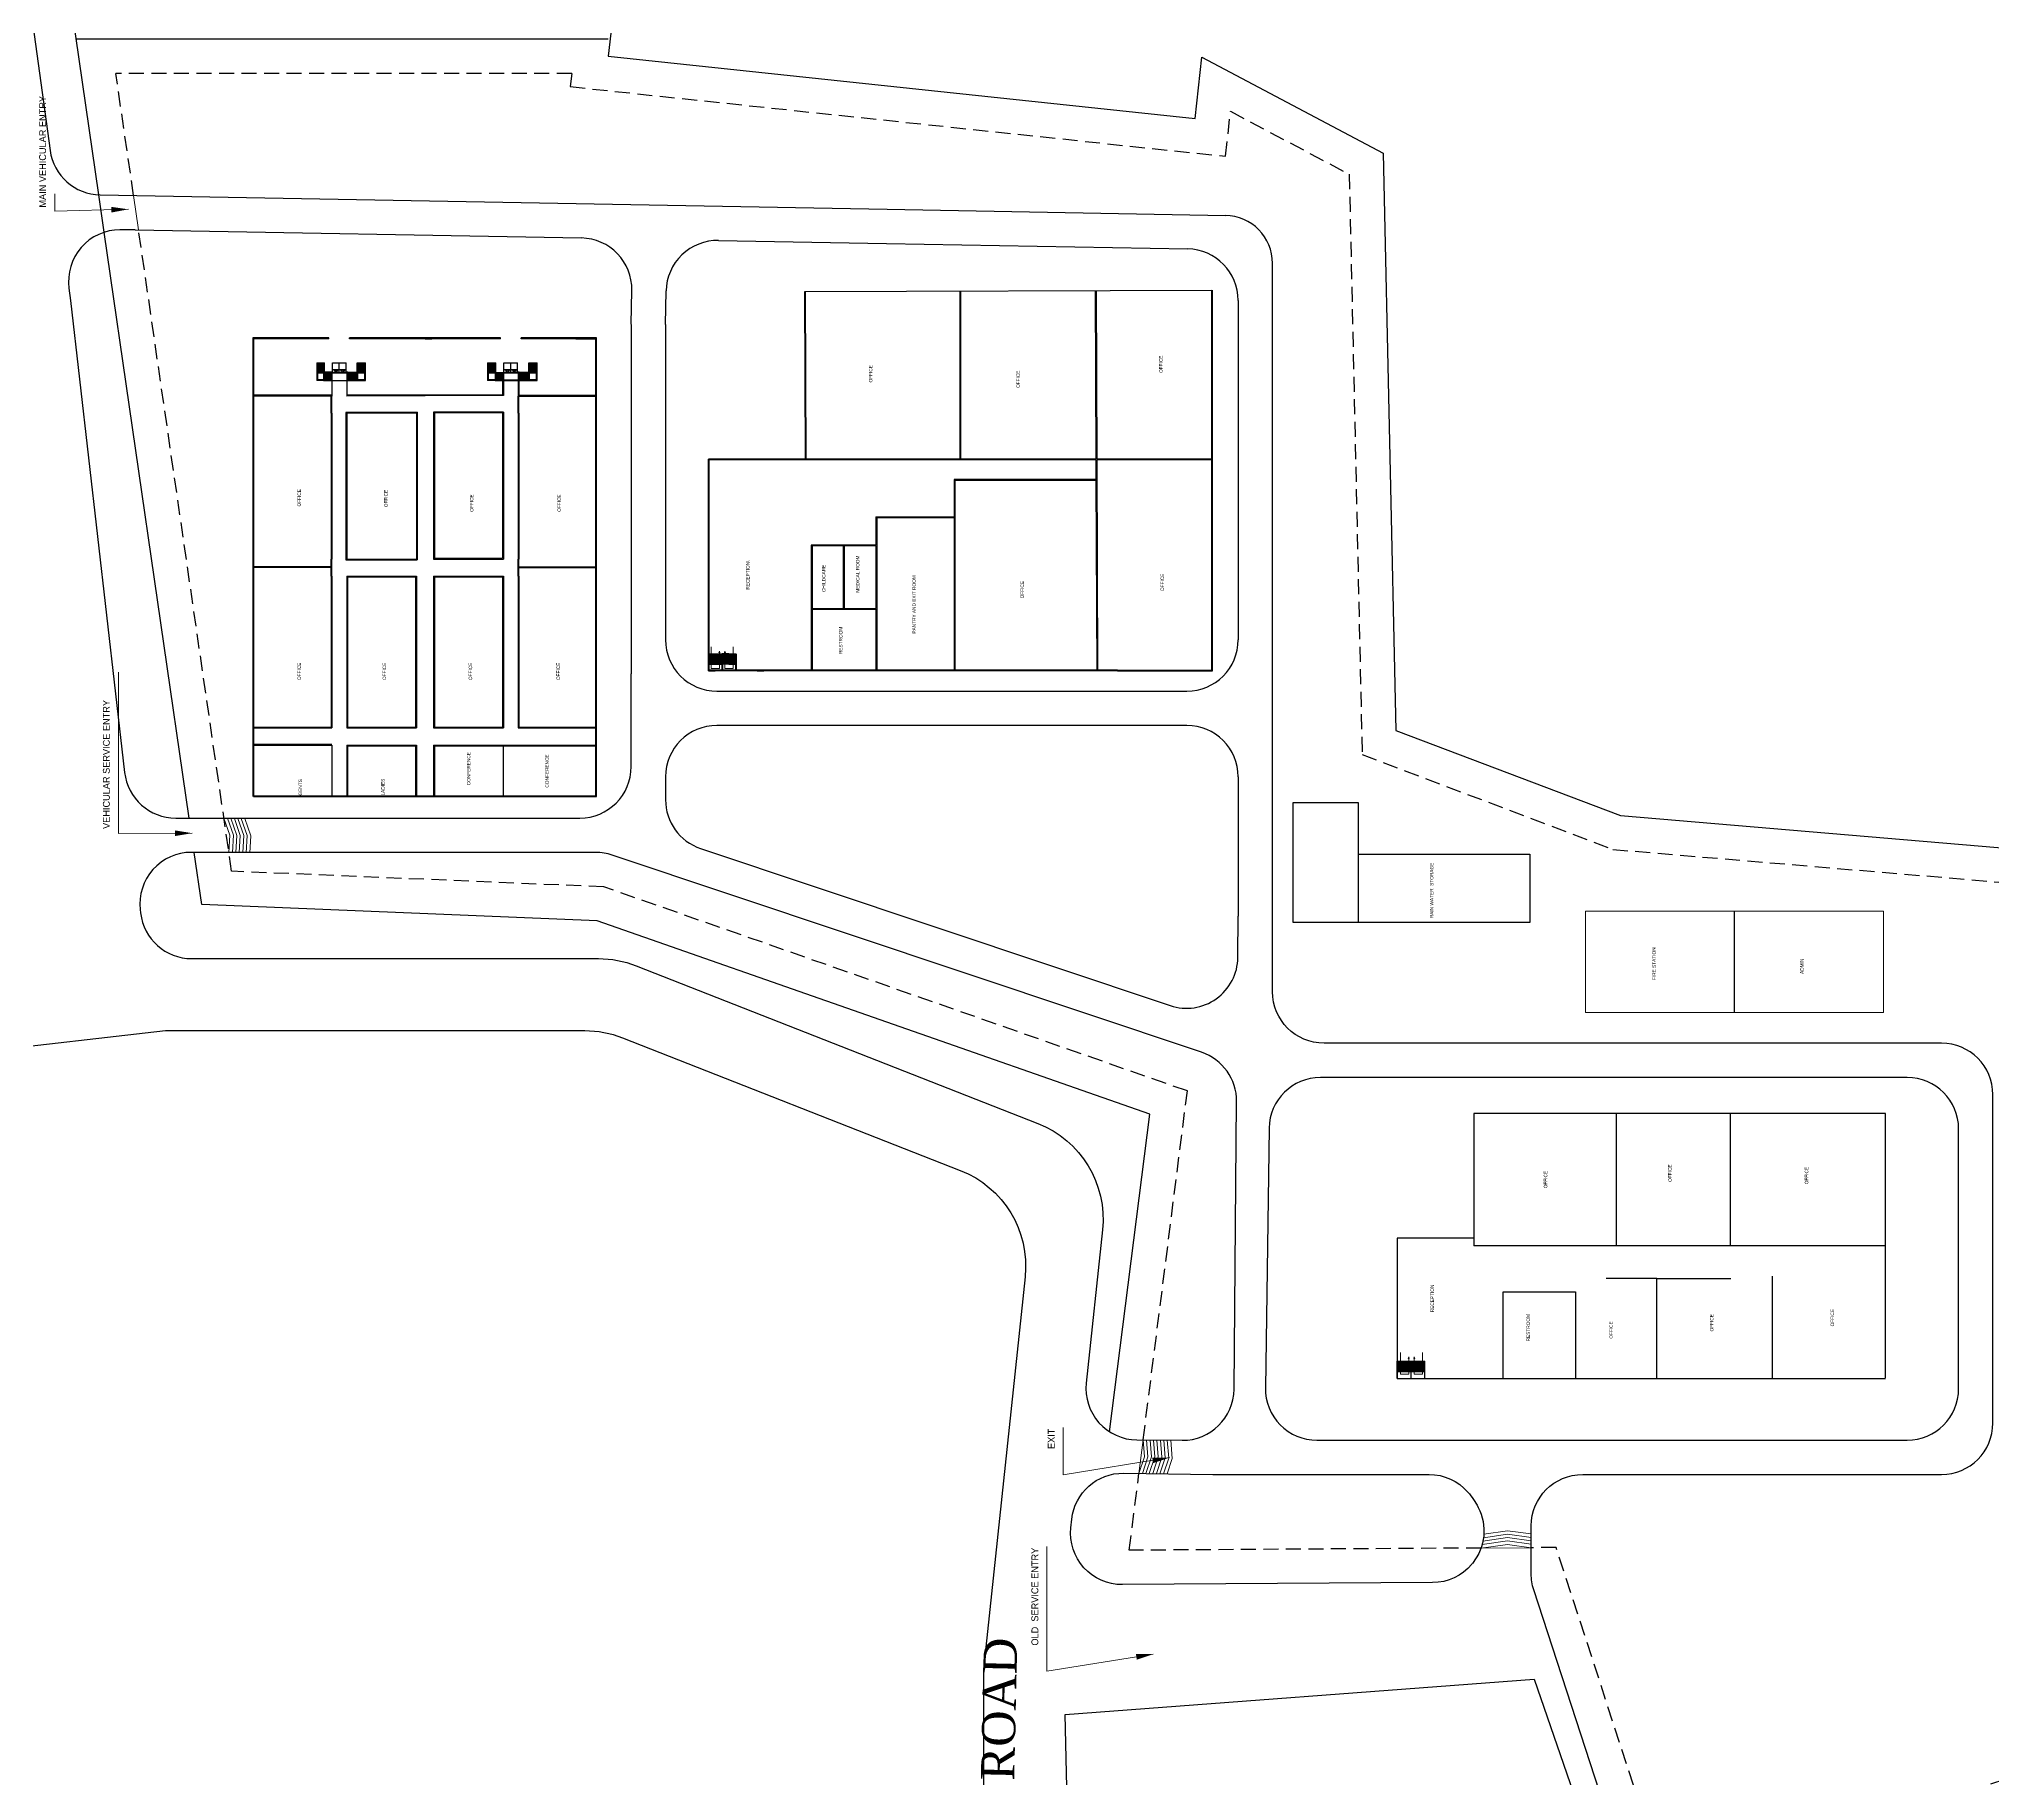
# Model space of a CAD drawing. Header units: metres. Extents: x -13 to 19722, y -15306 to 10704.
# Drawn here: x 18735 to 19305, y -11145 to -10638 of the extents above; entities that cross this region are included whole.
import ezdxf

# ---------------------------------------------------------------- set-up
doc = ezdxf.new("R2010")
doc.units = ezdxf.units.M
doc.header["$LTSCALE"] = 35
doc.header["$MEASUREMENT"] = 0
doc.linetypes.add('HIDDEN2', pattern=[0.1875, 0.125, -0.0625])
doc.layers.get('0').update_dxf_attribs({"linetype": 'CONTINUOUS'})
for name, color, linetype in [('brop', 252, 'CONTINUOUS'), ('hidden 1', 154, 'HIDDEN2'), ('text-1', 146, 'CONTINUOUS'), ('wall', 30, 'CONTINUOUS')]:
    doc.layers.add(name, color=color, linetype=linetype)
for name, color, linetype, lineweight in [('ELEVATION-1', 150, 'CONTINUOUS', 25), ('LEADER TEXT', 146, 'CONTINUOUS', 20), ('WALL-1', 30, 'CONTINUOUS', 30)]:
    doc.layers.add(name, color=color, linetype=linetype, lineweight=lineweight)
doc.styles.add('EURO', font='eurr____.ttf')
doc.styles.get("Standard").update_dxf_attribs({"font": 'times.ttf', "height": 8})
doc.dimstyles.new('Copy of S1', dxfattribs={"dimtxt": 6, "dimasz": 5, "dimexe": 4.001, "dimexo": 0.3, "dimgap": 2.5, "dimtad": 1, "dimdec": 0, "dimzin": 0, "dimdsep": 46, "dimlunit": 3, "dimtxsty": 'EURO', "dimblk": 'ARCHTICK', "dimcen": 0.09, "dimclrd": 166, "dimclre": 256, "dimclrt": 152, "dimadec": 0, "dimazin": 0, "dimtfac": 1, "dimtdec": 0, "dimtofl": 0, "dimtmove": 0, "dimatfit": 3, "dimfxl": 1, "dimfxlon": 1, "dimtolj": 1, "dimtzin": 0, "dimlwd": -1, "dimlwe": -1, "dimarcsym": 0})

# ---------------------------------------------------------------- blocks, each defined once
blk = doc.blocks.new('_ArchTick')
at = {"color": 0, "linetype": 'ByBlock', "const_width": 0.15}
blk.add_lwpolyline([(-0.5, -0.5), (0.5, 0.5)], dxfattribs=at)

msp = doc.modelspace()

# ---------------------------------------------------------------- linework, layer by layer
at = {"ltscale": 5}
for p, q in [((18753.9484, -10694.2283), (18752.36462, -10683.30944)), ((18932.05771, -10820.14036), (18932.05771, -10817.14036)), ((18932.28771, -10820.14036), (18932.28771, -10817.14036)), ((19100.51506, -10860.54246), (19119.50733, -10860.54246)), ((19100.51506, -10895.54246), (19100.51506, -10860.54246)), ((19119.50733, -10860.54246), (19119.50733, -10875.54246)), ((19119.50733, -10875.54246), (19169.50733, -10875.54246)), ((19119.50733, -10875.54246), (19119.50733, -10895.54246)), ((19169.50733, -10875.54246), (19169.50733, -10895.54246)), ((19169.50733, -10895.54246), (19100.51506, -10895.54246))]:
    msp.add_line(p, q, dxfattribs=at)
at = {"layer": 'brop'}
for p, q in [((18982.16339, -10687.5413), (19080.7656, -10689.30617)), ((18762.9685, -10693.51095), (18893.02393, -10695.90329)), ((18933.01717, -10696.63896), (18981.98146, -10697.53965)), ((18981.98443, -10697.5397), (19069.7835, -10699.1112)), ((18907.56494, -10720.99376), (18907.74552, -10711.17663)), ((18917.56325, -10721.17767), (18917.74383, -10711.36055)), ((19084.51506, -10714.1088), (19084.51506, -10813.04246)), ((18907.56409, -10721.08571), (18907.56409, -10823.04246)), ((18917.56409, -10721.08571), (18917.56409, -10813.04246)), ((18932.56409, -10828.04246), (19069.51506, -10828.04246)), ((19084.51506, -10853.04246), (19084.51506, -10893.7108))]:
    msp.add_line(p, q, dxfattribs=at)
for points in [[(18705.07167, -10344.87948), (18705.07167, -10384.25396), (18723.9296, -10566.65511), (18738.15744, -10670.36247, 0.369585892), (18752.74237, -10683.32115), (18982.16538, -10687.54134)], [(18752.36462, -10683.30944), (18726.678, -10506.22141), (18782.06651, -10493.35912), (18850.61338, -10552.61607), (18911.00723, -10554.71692), (18900.85633, -10642.90116), (19071.95204, -10661.08867), (19073.85221, -10643.21317), (19126.71349, -10671.2139), (19130.49834, -10839.54988), (19195.948, -10864.35669), (19317.3594, -10874.63082), (19369.24238, -11135.35816), (19203.53472, -11190.97935), (19170.6576, -11090.08059, -0.078911646), (19169.91958, -11085.43343), (19169.91958, -11071.46268, -0.414213562), (19184.91958, -11056.46268), (19289.50733, -11056.46268)], [(18762.9685, -10693.51095), (18758.53162, -10693.51095, 0.454734746), (18743.67082, -10710.54974), (18744.15652, -10714.08999), (18759.8768, -10851.76272, 0.381292239), (18774.77996, -10865.06099), (18892.56409, -10865.06099, 0.414213562), (18907.56409, -10850.06099), (18907.56409, -10823.04246)], [(19304.50733, -11041.46268), (19304.50733, -10945.69862, 0.414213562), (19289.50733, -10930.69862), (19109.51506, -10930.69862, -0.414213562), (19094.51506, -10915.69862), (19094.51506, -10703.30393)], [(19069.51506, -10838.04246), (18932.56409, -10838.04246, 0.414213562), (18917.56409, -10853.04246), (18917.56409, -10859.70355, 0.322447956), (18927.80136, -10873.92735), (19064.6465, -10919.74898, 0.509538827), (19084.40864, -10905.65878), (19084.51506, -10893.7108)], [(18897.24783, -10875.06099), (18779.3474, -10875.06099, 0.447919523), (18764.44424, -10891.76272), (18764.55549, -10892.737, 0.381292239), (18779.45865, -10906.03527), (18898.01619, -10906.03527, -0.093810616), (18908.98057, -10908.11069), (19026.07153, -10954.08555, -0.337614796), (19044.93958, -10985.17663), (19040.20281, -11029.80308, 0.442870295), (19054.98542, -11046.38573), (19068.15353, -11046.50302, 0.414213562), (19083.28654, -11031.63722), (19084.03403, -10947.71619, 0.324907955), (19073.79736, -10933.35879), (18902.01057, -10875.83719)], [(18663.4324, -10939.40733), (18771.78251, -10927.03527), (18894.04117, -10927.03527, -0.093810616), (18905.00554, -10929.11069), (19003.49962, -10967.78363, -0.337614796), (19022.36766, -10998.87471), (19010.22575, -11113.26704), (19010.13365, -11262.98794, -0.210913974), (19006.86701, -11270.37516), (18995.91192, -11280.35229, 0.253524906), (18986.5004, -11307.34419), (19024.09586, -11538.70501)], [(19077.06031, -11056.46268), (19140.13881, -11056.46268, -0.216785949), (19151.44684, -11061.6073, -0.060231174), (19154.47013, -11066.05933, -0.295460234), (19152.86933, -11082.28486, -0.006685499), (19152.56219, -11082.65983, -0.219610922), (19141.18258, -11088.0002), (19050.73666, -11088.58118, -0.44746237), (19035.7241, -11071.99824), (19035.98826, -11069.50951, -0.387647338), (19051.11746, -11056.09427), (19077.06031, -11056.46268, 0.007100116), (19077.48629, -11056.46268, -0.007100116)]]:
    msp.add_lwpolyline(points, format="xyb", dxfattribs=at)
msp.add_lwpolyline([(19279.50733, -10940.69862), (19108.49428, -10940.69862, 0.41006057), (19093.49579, -10955.48563), (19092.41987, -11031.24969, 0.418378786), (19107.41835, -11046.46268), (19279.50733, -11046.46268, 0.414213562), (19294.50733, -11031.46268), (19294.50733, -10955.69862, 0.414213562)], format="xyb", close=True, dxfattribs=at)
for centre, radius, start, end in [((19080.51506, -10703.30393), 14, 0, 88.9745799), ((18892.74806, -10710.90075, 0), 15, 358.9461756, 88.9461756), ((18932.74129, -10711.63642, 0), 15, 88.9461756, 178.9461756), ((19069.51506, -10714.1088), 15, 0, 88.9745799), ((18932.56409, -10813.04246), 15, 180, 270), ((19069.51506, -10813.04246), 15, 270, 0), ((19069.51506, -10853.04246), 15, 0, 90), ((18897.24783, -10890.06099), 15, 71.4872414, 90), ((19289.50733, -11041.46268), 15, 270, 0)]:
    msp.add_arc(centre, radius, start, end, dxfattribs=at)
at = {"layer": 'ELEVATION-1', "ltscale": 5}
for p, q in [((18824.91437, -10735.27005), (18816.12133, -10735.27005)), ((18817.89133, -10735.27005), (18817.89133, -10737.27005)), ((18820.45285, -10735.04005), (18818.12133, -10735.04005)), ((18818.19133, -10735.27005), (18818.19133, -10737.27005)), ((18818.49133, -10735.27005), (18818.49133, -10737.27005)), ((18818.79133, -10735.27005), (18818.79133, -10737.27005)), ((18819.09133, -10735.27005), (18819.09133, -10737.27005)), ((18819.39133, -10735.27005), (18819.39133, -10737.27005)), ((18819.69133, -10735.27005), (18819.69133, -10737.27005)), ((18819.99133, -10735.27005), (18819.99133, -10737.27005)), ((18820.29133, -10735.27005), (18820.29133, -10737.27005)), ((18820.29133, -10735.27005), (18824.61437, -10735.27005)), ((18820.45285, -10732.27005), (18824.45285, -10732.27005)), ((18820.45285, -10735.27005), (18820.45285, -10732.27005)), ((18820.45285, -10735.27005), (18822.45285, -10734.27005)), ((18820.45285, -10734.27005), (18824.45285, -10734.27005)), ((18822.45285, -10735.27005), (18820.45285, -10734.27005)), ((18822.45285, -10735.27005), (18822.45285, -10732.27005)), ((18822.45285, -10735.27005), (18824.45285, -10734.27005)), ((18824.45285, -10735.27005), (18822.45285, -10734.27005)), ((18824.45285, -10735.27005), (18824.45285, -10732.27005)), ((18824.91437, -10735.04005), (18824.45285, -10735.04005)), ((18824.61437, -10735.27005), (18824.61437, -10737.27005)), ((18824.91437, -10735.04005), (18827.68437, -10735.04005)), ((18824.91437, -10737.27005), (18824.91437, -10735.27005)), ((18824.91437, -10735.27005), (18827.91437, -10735.27005)), ((18825.21437, -10737.27005), (18825.21437, -10735.27005)), ((18825.51437, -10737.27005), (18825.51437, -10735.27005)), ((18825.81437, -10737.27005), (18825.81437, -10735.27005)), ((18826.11437, -10737.27005), (18826.11437, -10735.27005)), ((18826.41437, -10737.27005), (18826.41437, -10735.27005)), ((18826.71437, -10737.27005), (18826.71437, -10735.27005)), ((18827.01437, -10737.27005), (18827.01437, -10735.27005)), ((18827.31437, -10737.27005), (18827.31437, -10735.27005)), ((18827.61437, -10737.27005), (18827.61437, -10735.27005)), ((18827.91437, -10737.27005), (18827.91437, -10735.27005)), ((18874.91437, -10735.27005), (18865.89133, -10735.27005)), ((18867.89133, -10735.27005), (18867.89133, -10737.27005)), ((18868.19133, -10735.27005), (18868.19133, -10737.27005)), ((18868.49133, -10735.27005), (18868.49133, -10737.27005)), ((18868.79133, -10735.27005), (18868.79133, -10737.27005)), ((18869.09133, -10735.27005), (18869.09133, -10737.27005)), ((18869.39133, -10735.27005), (18869.39133, -10737.27005)), ((18869.62133, -10735.27005), (18869.62133, -10737.27005)), ((18869.69133, -10735.27005), (18869.69133, -10737.27005)), ((18869.99133, -10735.27005), (18869.99133, -10737.27005)), ((18870.29133, -10735.27005), (18870.29133, -10737.27005)), ((18870.29133, -10735.27005), (18874.61437, -10735.27005)), ((18870.45285, -10735.27005), (18870.45285, -10732.27005)), ((18870.45285, -10732.27005), (18874.45285, -10732.27005)), ((18870.45285, -10734.27005), (18874.45285, -10734.27005)), ((18872.45285, -10735.27005), (18870.45285, -10734.27005)), ((18870.45285, -10735.27005), (18872.45285, -10734.27005)), ((18872.45285, -10735.27005), (18872.45285, -10732.27005)), ((18873.45285, -10734.77005), (18872.45285, -10734.27005)), ((18872.45285, -10735.27005), (18874.45285, -10734.27005)), ((18874.45285, -10735.27005), (18873.45285, -10734.77005)), ((18874.45285, -10735.27005), (18874.45285, -10732.27005)), ((18874.91437, -10735.04005), (18874.45285, -10735.04005)), ((18874.61437, -10735.27005), (18874.61437, -10737.27005)), ((18874.91437, -10735.04005), (18877.68437, -10735.04005)), ((18874.91437, -10737.27005), (18874.91437, -10735.27005)), ((18874.91437, -10735.27005), (18877.91437, -10735.27005)), ((18875.21437, -10737.27005), (18875.21437, -10735.27005)), ((18875.51437, -10737.27005), (18875.51437, -10735.27005)), ((18875.81437, -10737.27005), (18875.81437, -10735.27005)), ((18876.11437, -10737.27005), (18876.11437, -10735.27005)), ((18876.41437, -10737.27005), (18876.41437, -10735.27005)), ((18876.71437, -10737.27005), (18876.71437, -10735.27005)), ((18877.01437, -10737.27005), (18877.01437, -10735.27005)), ((18877.31437, -10737.27005), (18877.31437, -10735.27005)), ((18877.61437, -10737.27005), (18877.61437, -10735.27005)), ((18877.91437, -10737.27005), (18877.91437, -10735.27005)), ((18817.89133, -10737.50005), (18815.89133, -10737.50005)), ((18817.89133, -10737.27005), (18816.12133, -10737.27005)), ((18817.89133, -10737.27005), (18820.29133, -10737.27005)), ((18817.89133, -10737.50005), (18830.14437, -10737.50005)), ((18824.61437, -10737.27005), (18829.91437, -10737.27005)), ((18829.91437, -10737.27005), (18827.91437, -10737.27005)), ((18867.89133, -10737.50005), (18865.66133, -10737.50005)), ((18867.89133, -10737.27005), (18865.89133, -10737.27005)), ((18867.89133, -10737.27005), (18879.91437, -10737.27005)), ((18867.89133, -10737.50005), (18870.06133, -10737.50005)), ((18870.29133, -10737.50005), (18874.61437, -10737.50005)), ((18874.84437, -10737.50005), (18880.14437, -10737.50005)), ((18879.91437, -10737.27005), (18877.91437, -10737.27005)), ((18932.05771, -10817.14036), (18934.05771, -10817.14036)), ((18932.05771, -10817.44036), (18934.05771, -10817.44036)), ((18932.05771, -10817.74036), (18934.05771, -10817.74036)), ((18932.05771, -10818.04036), (18934.05771, -10818.04036)), ((18932.05771, -10818.34036), (18934.05771, -10818.34036)), ((18932.05771, -10818.64036), (18934.05771, -10818.64036)), ((18932.05771, -10818.94036), (18934.05771, -10818.94036)), ((18932.05771, -10819.24036), (18934.05771, -10819.24036)), ((18932.05771, -10819.54036), (18934.05771, -10819.54036)), ((18932.05771, -10819.84036), (18934.05771, -10819.84036)), ((18932.05771, -10820.14036), (18934.05771, -10820.14036)), ((18936.05771, -10817.14036), (18934.05771, -10817.14036)), ((18936.05771, -10817.44036), (18934.05771, -10817.44036)), ((18936.05771, -10817.74036), (18934.05771, -10817.74036)), ((18936.05771, -10818.04036), (18934.05771, -10818.04036)), ((18936.05771, -10818.34036), (18934.05771, -10818.34036)), ((18936.05771, -10818.64036), (18934.05771, -10818.64036)), ((18936.05771, -10818.94036), (18934.05771, -10818.94036)), ((18936.05771, -10819.24036), (18934.05771, -10819.24036)), ((18936.05771, -10819.54036), (18934.05771, -10819.54036)), ((18936.05771, -10819.84036), (18934.05771, -10819.84036)), ((18936.05771, -10820.14036), (18934.05771, -10820.14036))]:
    msp.add_line(p, q, dxfattribs=at)
at = {"layer": 'hidden 1'}
msp.add_line((18890.21475, -10647.90116), (18757.3333, -10647.90116), dxfattribs=at)
for points in [[(18762.49875, -10683.51264), (18757.3333, -10647.90116)], [(18890.21475, -10647.90116), (18889.76839, -10651.77885), (19080.83897, -10672.08969), (19082.23369, -10658.96915), (19116.8479, -10677.30437), (19120.65235, -10846.51224), (19193.71141, -10874.20317), (19309.01995, -10883.96086), (19357.71709, -11128.67842), (19209.91706, -11178.28876), (19177.1634, -11077.76887), (19169.91958, -11077.8154)], [(19056.7997, -11046.40189), (19069.68201, -10944.64164), (18899.5723, -10885.11735), (18791.08192, -10880.57005), (18763.949, -10693.51095)], [(19155.29067, -11077.90937), (19052.72762, -11078.56819), (19055.5647, -11056.15742)]]:
    msp.add_lwpolyline(points, dxfattribs=at)
at = {"layer": 'LEADER TEXT', "ltscale": 5}
for p, q in [((18763.949, -10693.51095), (18762.49875, -10683.51264)), ((18930.84588, -10815.09156), (18930.84588, -10821.4134)), ((18937.26954, -10815.09156), (18937.26954, -10821.4134)), ((18930.84588, -10821.4134), (18933.25295, -10821.4134)), ((18933.25295, -10816.4318), (18933.11341, -10816.92124)), ((18933.25295, -10816.4318), (18933.25295, -10817.19129)), ((18933.25295, -10816.4318), (18933.40268, -10816.86583)), ((18933.25295, -10821.4134), (18933.25295, -10816.77306)), ((18934.86247, -10816.4318), (18934.71274, -10816.86583)), ((18934.86247, -10816.4318), (18935.00201, -10816.92124)), ((18934.86247, -10816.4318), (18934.86247, -10817.19129)), ((18934.86247, -10821.4134), (18934.86247, -10816.77306)), ((18937.26954, -10821.4134), (18934.86247, -10821.4134)), ((18790.56841, -10870.06343), (18788.83234, -10865.06099)), ((18791.5846, -10870.09259), (18789.84854, -10865.09014)), ((18792.59822, -10870.11428), (18790.86215, -10865.11184)), ((18793.61316, -10870.14516), (18791.87709, -10865.14272)), ((18794.62633, -10870.1638), (18792.89026, -10865.16135)), ((18795.63905, -10870.17938), (18793.90298, -10865.17693)), ((18796.65267, -10870.20107), (18794.9166, -10865.19863)), ((18790.28259, -10875.0593), (18790.56841, -10870.06343)), ((18791.29535, -10875.09596), (18791.58202, -10870.08513)), ((18792.30981, -10875.10269), (18792.59563, -10870.10683)), ((18793.32343, -10875.12439), (18793.60924, -10870.12853)), ((18794.33704, -10875.14609), (18794.62285, -10870.15022)), ((18795.35065, -10875.16778), (18795.63647, -10870.17192)), ((18796.36426, -10875.18948), (18796.65008, -10870.19362)), ((19185.78626, -10921.73177), (19185.78626, -10892.21929)), ((19272.61777, -10892.21929), (19185.78626, -10892.21929)), ((19272.61777, -10921.73177), (19272.61777, -10892.21929)), ((19185.78626, -10921.73177), (19272.61777, -10921.73177)), ((19131.78883, -11020.86913), (19131.78883, -11027.19097)), ((19138.21249, -11020.86913), (19138.21249, -11027.19097)), ((19134.1959, -11022.20936), (19134.05636, -11022.69881)), ((19134.1959, -11022.20936), (19134.1959, -11022.96886)), ((19134.1959, -11022.20936), (19134.34563, -11022.6434)), ((19134.1959, -11027.19097), (19134.1959, -11022.55063)), ((19135.80542, -11022.20936), (19135.65569, -11022.6434)), ((19135.80542, -11022.20936), (19135.94496, -11022.69881)), ((19135.80542, -11022.20936), (19135.80542, -11022.96886)), ((19135.80542, -11027.19097), (19135.80542, -11022.55063)), ((19131.78883, -11027.19097), (19134.1959, -11027.19097)), ((19138.21249, -11027.19097), (19135.80542, -11027.19097)), ((19055.5647, -11056.15742), (19056.7997, -11046.40189)), ((19057.18871, -11051.29129), (19056.7997, -11046.40189)), ((19058.19522, -11051.30292), (19057.80655, -11046.41086)), ((19059.20173, -11051.31454), (19058.81339, -11046.41983)), ((19060.20824, -11051.32617), (19059.82024, -11046.4288)), ((19061.21475, -11051.3378), (19060.82708, -11046.43777)), ((19062.22765, -11051.46135), (19061.83091, -11046.44671)), ((19063.24054, -11051.5849), (19062.83475, -11046.45565)), ((19064.25344, -11051.70845), (19063.83858, -11046.46459)), ((19065.26634, -11051.83201), (19064.84241, -11046.47353)), ((19057.18871, -11051.29129), (19055.5647, -11056.15742)), ((19058.19522, -11051.30292), (19056.57087, -11056.17171)), ((19059.20173, -11051.31454), (19057.57705, -11056.186)), ((19060.20824, -11051.32617), (19058.58322, -11056.20029)), ((19061.21475, -11051.3378), (19059.58939, -11056.21458)), ((19062.22765, -11051.46135), (19060.6385, -11056.22948)), ((19063.24054, -11051.5849), (19061.68761, -11056.24437)), ((19064.25344, -11051.70845), (19062.73673, -11056.25927)), ((19065.26634, -11051.83201), (19063.78584, -11056.27417)), ((19155.29067, -11077.90937), (19163.03901, -11076.85958)), ((19155.29067, -11077.90937), (19169.91958, -11077.8154)), ((19155.60389, -11076.90734), (19163.03259, -11075.8596)), ((19155.84225, -11075.90579), (19163.02616, -11074.85962)), ((19156.00943, -11074.90469), (19163.0009, -11073.85976)), ((19156.10793, -11073.90404), (19163.01331, -11072.85966)), ((19169.88147, -11074.81559), (19163.0009, -11073.85976)), ((19169.89388, -11073.81549), (19163.01331, -11072.85966)), ((19169.90673, -11075.81545), (19163.02616, -11074.85962)), ((19169.91315, -11076.81542), (19163.03259, -11075.8596)), ((19169.91958, -11077.8154), (19163.03901, -11076.85958))]:
    msp.add_line(p, q, dxfattribs=at)
at = {"layer": 'wall'}
msp.add_line((18900.85633, -10637.90116), (18745.77815, -10637.90116), dxfattribs=at)
at = {"layer": 'wall', "ltscale": 5}
for p, q in [((18958.14973, -10711.52935), (19076.8121, -10711.0771)), ((18958.33591, -10760.37873), (18958.14973, -10711.52935)), ((18958.56591, -10760.37873), (18958.37973, -10711.52848)), ((19003.4349, -10760.37873), (19003.4349, -10711.35676)), ((19003.6649, -10760.37873), (19003.6649, -10711.35676)), ((19043.11025, -10760.37873), (19042.92284, -10711.20626)), ((19043.34025, -10760.37873), (19043.15283, -10711.20538)), ((19076.8121, -10760.37873), (19076.8121, -10711.0771)), ((19077.0421, -10822.14036), (19077.0421, -10711.0771)), ((18797.22285, -10725.04005), (18797.22285, -10858.77005)), ((18819.45285, -10725.04005), (18797.22285, -10725.04005)), ((18797.45285, -10725.27005), (18797.45285, -10858.77005)), ((18819.45285, -10725.27005), (18797.45285, -10725.27005)), ((18819.45285, -10725.27005), (18819.45285, -10725.04005)), ((18847.45285, -10725.04005), (18825.45285, -10725.04005)), ((18825.45285, -10725.27005), (18825.45285, -10725.04005)), ((18847.45285, -10725.27005), (18825.45285, -10725.27005)), ((18847.45285, -10725.27005), (18845.45285, -10725.27005)), ((18869.45285, -10725.04005), (18847.45285, -10725.04005)), ((18869.45285, -10725.27005), (18847.45285, -10725.27005)), ((18847.45285, -10725.27005), (18849.45285, -10725.27005)), ((18869.45285, -10725.27005), (18869.45285, -10725.04005)), ((18897.45285, -10725.04005), (18875.45285, -10725.04005)), ((18875.45285, -10725.27005), (18875.45285, -10725.04005)), ((18897.22285, -10725.27005), (18875.45285, -10725.27005)), ((18891.45285, -10725.04005), (18897.45285, -10725.04005)), ((18891.45285, -10725.27005), (18897.22285, -10725.27005)), ((18897.22285, -10741.76062), (18897.22285, -10725.27005)), ((18897.45285, -10858.77005), (18897.45285, -10725.04005)), ((18815.89133, -10732.27005), (18818.12133, -10732.27005)), ((18815.89133, -10732.27005), (18815.89133, -10737.50005)), ((18816.12133, -10732.27005), (18816.12133, -10737.27005)), ((18816.12133, -10732.57005), (18817.89133, -10732.57005)), ((18816.12133, -10732.87005), (18817.89133, -10732.87005)), ((18816.12133, -10733.17005), (18817.89133, -10733.17005)), ((18816.12133, -10733.47005), (18817.89133, -10733.47005)), ((18816.12133, -10733.77005), (18817.89133, -10733.77005)), ((18816.12133, -10734.07005), (18817.89133, -10734.07005)), ((18816.12133, -10734.37005), (18817.89133, -10734.37005)), ((18816.12133, -10734.67005), (18817.89133, -10734.67005)), ((18816.12133, -10734.97005), (18817.89133, -10734.97005)), ((18816.12133, -10735.27005), (18817.89133, -10735.27005)), ((18817.89133, -10735.27005), (18817.89133, -10732.27005)), ((18818.12133, -10735.04005), (18818.12133, -10732.27005)), ((18827.68437, -10732.27005), (18830.14437, -10732.27005)), ((18827.68437, -10735.04005), (18827.68437, -10732.27005)), ((18827.91437, -10735.27005), (18827.91437, -10732.27005)), ((18827.91437, -10732.57005), (18829.91437, -10732.57005)), ((18827.91437, -10732.87005), (18829.91437, -10732.87005)), ((18827.91437, -10733.17005), (18829.91437, -10733.17005)), ((18827.91437, -10733.47005), (18829.91437, -10733.47005)), ((18827.91437, -10733.77005), (18829.91437, -10733.77005)), ((18827.91437, -10734.07005), (18829.91437, -10734.07005)), ((18827.91437, -10734.37005), (18829.91437, -10734.37005)), ((18827.91437, -10734.67005), (18829.91437, -10734.67005)), ((18827.91437, -10734.97005), (18829.91437, -10734.97005)), ((18827.91437, -10735.27005), (18829.91437, -10735.27005)), ((18829.91437, -10737.27005), (18829.91437, -10732.27005)), ((18830.14437, -10737.50005), (18830.14437, -10732.27005)), ((18865.66133, -10732.27005), (18868.12133, -10732.27005)), ((18865.66133, -10732.27005), (18865.66133, -10737.50005)), ((18865.89133, -10732.27005), (18865.89133, -10737.27005)), ((18865.89133, -10732.57005), (18867.89133, -10732.57005)), ((18865.89133, -10732.87005), (18867.89133, -10732.87005)), ((18865.89133, -10733.17005), (18867.89133, -10733.17005)), ((18865.89133, -10733.47005), (18867.89133, -10733.47005)), ((18865.89133, -10733.77005), (18867.89133, -10733.77005)), ((18865.89133, -10734.07005), (18867.89133, -10734.07005)), ((18865.89133, -10734.37005), (18867.89133, -10734.37005)), ((18865.89133, -10734.67005), (18867.89133, -10734.67005)), ((18865.89133, -10734.97005), (18867.89133, -10734.97005)), ((18865.89133, -10735.27005), (18867.89133, -10735.27005)), ((18867.89133, -10735.27005), (18867.89133, -10732.27005)), ((18868.12133, -10735.04005), (18868.12133, -10732.27005)), ((18877.68437, -10732.27005), (18880.14437, -10732.27005)), ((18877.68437, -10735.27005), (18877.68437, -10732.27005)), ((18877.91437, -10735.27005), (18877.91437, -10732.27005)), ((18877.91437, -10732.57005), (18879.91437, -10732.57005)), ((18877.91437, -10732.87005), (18879.91437, -10732.87005)), ((18877.91437, -10733.17005), (18879.91437, -10733.17005)), ((18877.91437, -10733.47005), (18879.91437, -10733.47005)), ((18877.91437, -10733.77005), (18879.91437, -10733.77005)), ((18877.91437, -10734.07005), (18879.91437, -10734.07005)), ((18877.91437, -10734.37005), (18879.91437, -10734.37005)), ((18877.91437, -10734.67005), (18879.91437, -10734.67005)), ((18877.91437, -10734.97005), (18879.91437, -10734.97005)), ((18877.91437, -10735.27005), (18879.91437, -10735.27005)), ((18879.91437, -10737.27005), (18879.91437, -10732.27005)), ((18880.14437, -10737.50005), (18880.14437, -10732.27005)), ((18820.29133, -10741.77054), (18797.45285, -10741.77054)), ((18820.29133, -10737.50005), (18820.29133, -10742.00054)), ((18870.06133, -10741.6563), (18824.61385, -10741.76062)), ((18824.61437, -10737.50005), (18824.61437, -10741.99062)), ((18870.06133, -10737.50005), (18870.06133, -10741.6563)), ((18870.29133, -10737.50005), (18870.29133, -10741.88577)), ((18874.61437, -10737.50005), (18874.61437, -10741.99062)), ((18874.84437, -10737.50005), (18874.84437, -10741.76062)), ((18874.84437, -10741.76062), (18897.22285, -10741.76062)), ((18820.06133, -10742.00054), (18797.45285, -10742.00054)), ((18820.06133, -10747.00054), (18820.06133, -10742.00054)), ((18820.06133, -10747.00054), (18820.06133, -10789.52005)), ((18820.29133, -10747.00054), (18820.29133, -10742.00054)), ((18820.29133, -10747.00054), (18820.29133, -10789.52005)), ((18845.18285, -10746.71342), (18824.39585, -10746.76114)), ((18824.39585, -10746.76114), (18824.39585, -10789.75005)), ((18870.29133, -10741.88577), (18824.61437, -10741.99062)), ((18844.95285, -10746.94395), (18824.62585, -10746.99061)), ((18824.62585, -10746.99061), (18824.62585, -10789.52005)), ((18844.95285, -10746.94395), (18844.95285, -10789.52005)), ((18845.18285, -10746.71342), (18845.18285, -10789.75005)), ((18870.30228, -10746.65576), (18849.95232, -10746.70247)), ((18849.95285, -10746.70247), (18849.95285, -10789.52005)), ((18870.07281, -10746.88629), (18850.18285, -10746.93194)), ((18850.18285, -10746.93247), (18850.18285, -10789.29005)), ((18870.07281, -10746.88576), (18870.07281, -10789.29005)), ((18870.30281, -10746.65576), (18870.30281, -10789.52005)), ((18874.61437, -10746.99062), (18874.61437, -10741.99062)), ((18874.61437, -10746.99062), (18874.61437, -10789.52005)), ((18874.84437, -10741.99062), (18897.22285, -10741.99062)), ((18874.84437, -10746.99062), (18874.84437, -10741.99062)), ((18874.84437, -10746.99062), (18874.84437, -10789.52005)), ((18897.22285, -10791.79005), (18897.22285, -10741.99062)), ((18930.05771, -10822.14036), (18930.05771, -10760.37873)), ((18958.33679, -10760.37873), (18930.05771, -10760.37873)), ((18930.28771, -10821.91036), (18930.28771, -10760.60873)), ((18958.33679, -10760.60873), (18930.28771, -10760.60873)), ((19043.11112, -10760.60873), (18958.33679, -10760.60873)), ((19003.4349, -10760.37873), (18958.56591, -10760.37873)), ((19043.11025, -10760.37873), (19003.6649, -10760.37873)), ((19043.13311, -10766.37873), (19043.11112, -10760.60873)), ((19076.8121, -10760.37873), (19043.34025, -10760.37873)), ((19043.57476, -10821.90948), (19043.34112, -10760.60785)), ((19076.8121, -10760.60873), (19043.34112, -10760.60873)), ((19076.8121, -10821.91036), (19076.8121, -10760.60873)), ((19043.13399, -10766.37873), (19001.70013, -10766.37873)), ((19001.70013, -10766.37873), (19001.70013, -10777.19387)), ((19043.13399, -10766.60873), (19001.93013, -10766.60873)), ((19001.93013, -10766.60873), (19001.93013, -10821.91036)), ((19043.34476, -10821.91036), (19043.13399, -10766.60873)), ((18978.89912, -10777.19387), (18978.89912, -10785.43737)), ((18978.89912, -10777.19387), (19001.70013, -10777.19387)), ((18979.12912, -10777.42387), (18979.12912, -10821.91036)), ((18979.12912, -10777.42387), (19001.70013, -10777.42387)), ((19001.70013, -10777.42387), (19001.70013, -10821.91036)), ((18960.04447, -10785.43737), (18960.04447, -10821.91036)), ((18978.89912, -10785.43737), (18960.04447, -10785.43737)), ((18960.27447, -10785.66737), (18960.27447, -10803.90386)), ((18969.4718, -10785.66737), (18960.27447, -10785.66737)), ((18969.4718, -10803.90386), (18969.4718, -10785.66737)), ((18978.89912, -10785.66737), (18969.7018, -10785.66737)), ((18969.7018, -10803.90386), (18969.7018, -10785.66737)), ((18978.89912, -10785.66737), (18978.89912, -10803.90386)), ((18820.29133, -10791.79005), (18797.45285, -10791.79005)), ((18820.29133, -10792.02005), (18797.45285, -10792.02005)), ((18820.06133, -10794.52005), (18820.06133, -10789.52005)), ((18820.29133, -10794.52005), (18820.29133, -10789.52005)), ((18824.39585, -10789.75005), (18845.18285, -10789.75005)), ((18824.62585, -10789.52005), (18844.95285, -10789.52005)), ((18849.95285, -10789.52005), (18870.30281, -10789.52005)), ((18850.18285, -10789.29005), (18870.07281, -10789.29005)), ((18874.61437, -10794.52005), (18874.61437, -10789.52005)), ((18874.61437, -10791.79005), (18897.22285, -10791.79005)), ((18874.61437, -10792.02005), (18897.22285, -10792.02005)), ((18874.84437, -10794.52005), (18874.84437, -10789.52005)), ((18897.22285, -10838.54005), (18897.22285, -10792.02005)), ((18820.06133, -10794.52005), (18820.06133, -10838.77005)), ((18820.29133, -10794.52005), (18820.29133, -10838.77005)), ((18824.62585, -10794.52005), (18844.95285, -10794.52005)), ((18824.62585, -10794.52005), (18824.62585, -10838.77005)), ((18824.85585, -10794.75005), (18844.95285, -10794.75005)), ((18824.85585, -10794.75005), (18824.85585, -10838.54005)), ((18844.72285, -10794.52005), (18844.72285, -10838.77005)), ((18844.95285, -10794.52005), (18844.95285, -10838.77005)), ((18849.95285, -10794.52005), (18849.95285, -10838.77005)), ((18849.95285, -10794.52005), (18870.30281, -10794.52005)), ((18849.95285, -10794.75005), (18870.30281, -10794.75005)), ((18850.18285, -10794.52005), (18850.18285, -10838.77005)), ((18870.07281, -10794.52005), (18870.07281, -10838.77005)), ((18870.30281, -10794.52005), (18870.30281, -10838.77005)), ((18874.61437, -10794.52005), (18874.61437, -10838.77005)), ((18874.84437, -10794.52005), (18874.84437, -10838.77005)), ((18960.27447, -10803.90386), (18978.89912, -10803.90386)), ((18960.27447, -10804.13386), (18960.27447, -10821.91036)), ((18960.27447, -10804.13386), (18978.89912, -10804.13386)), ((18978.89912, -10804.13386), (18978.89912, -10821.91036)), ((18930.28771, -10817.14036), (18932.05771, -10817.14036)), ((18930.28771, -10817.44036), (18932.05771, -10817.44036)), ((18930.28771, -10817.74036), (18932.05771, -10817.74036)), ((18930.28771, -10818.04036), (18932.05771, -10818.04036)), ((18930.28771, -10818.34036), (18932.05771, -10818.34036)), ((18930.28771, -10818.64036), (18932.05771, -10818.64036)), ((18930.28771, -10818.94036), (18932.05771, -10818.94036)), ((18930.28771, -10819.24036), (18932.05771, -10819.24036)), ((18930.28771, -10819.54036), (18932.05771, -10819.54036)), ((18930.28771, -10819.84036), (18932.05771, -10819.84036)), ((18930.28771, -10820.14036), (18932.05771, -10820.14036)), ((18934.05771, -10821.91036), (18934.05771, -10817.14036)), ((18934.28771, -10821.91036), (18934.28771, -10817.14036)), ((18936.05771, -10820.14036), (18936.05771, -10817.14036)), ((18936.05771, -10817.14036), (18938.05771, -10817.14036)), ((18936.05771, -10817.44036), (18938.05771, -10817.44036)), ((18936.05771, -10817.74036), (18938.05771, -10817.74036)), ((18936.05771, -10818.04036), (18938.05771, -10818.04036)), ((18936.05771, -10818.34036), (18938.05771, -10818.34036)), ((18936.05771, -10818.64036), (18938.05771, -10818.64036)), ((18936.05771, -10818.94036), (18938.05771, -10818.94036)), ((18936.05771, -10819.24036), (18938.05771, -10819.24036)), ((18936.05771, -10819.54036), (18938.05771, -10819.54036)), ((18936.05771, -10819.84036), (18938.05771, -10819.84036)), ((18936.05771, -10820.14036), (18938.05771, -10820.14036)), ((18936.28771, -10820.14036), (18936.28771, -10817.14036)), ((18938.05771, -10821.91036), (18938.05771, -10817.14036)), ((18938.28771, -10821.91036), (18938.28771, -10817.14036)), ((18962.45248, -10822.14036), (18930.05771, -10822.14036)), ((18930.05771, -10822.14036), (18932.05771, -10822.14036)), ((18934.05771, -10821.91036), (18930.28771, -10821.91036)), ((18938.05771, -10821.91036), (18934.28771, -10821.91036)), ((18960.04447, -10821.91036), (18938.28771, -10821.91036)), ((18944.2551, -10822.14036), (18946.2551, -10822.14036)), ((18962.45248, -10821.91036), (18960.27447, -10821.91036)), ((18978.89912, -10821.91036), (18962.45248, -10821.91036)), ((19049.33083, -10822.14036), (18962.45248, -10822.14036)), ((19001.70013, -10821.91036), (18979.12912, -10821.91036)), ((19043.34476, -10821.91036), (19001.93013, -10821.91036)), ((19043.34476, -10821.91036), (19043.34112, -10821.91036)), ((19049.33083, -10821.91036), (19043.57476, -10821.91036)), ((19049.33083, -10821.91036), (19076.8121, -10821.91036)), ((19049.33083, -10822.14036), (19077.0421, -10822.14036)), ((18797.45285, -10838.54005), (18820.29133, -10838.54005)), ((18824.85585, -10838.54005), (18844.95285, -10838.54005)), ((18849.95285, -10838.54005), (18870.30281, -10838.54005)), ((18874.61437, -10838.54005), (18897.22285, -10838.54005)), ((18797.45285, -10838.77005), (18820.29133, -10838.77005)), ((18797.45285, -10843.54005), (18820.29133, -10843.54005)), ((18797.45285, -10843.77005), (18820.29133, -10843.77005)), ((18820.29133, -10843.77005), (18820.29133, -10858.77005)), ((18824.62585, -10838.77005), (18844.95285, -10838.77005)), ((18824.62585, -10843.77005), (18844.95285, -10843.77005)), ((18824.62585, -10843.77005), (18824.62585, -10858.77005)), ((18824.85585, -10844.00005), (18844.72285, -10844.00005)), ((18824.85585, -10844.00005), (18824.85585, -10858.77005)), ((18844.72285, -10844.00005), (18844.72285, -10858.54005)), ((18844.95285, -10843.77005), (18844.95285, -10858.54005)), ((18849.95285, -10838.77005), (18870.30281, -10838.77005)), ((18849.95285, -10843.77005), (18870.30281, -10843.77005)), ((18849.95285, -10843.77005), (18849.95285, -10858.54005)), ((18850.18285, -10844.00005), (18870.30281, -10844.00005)), ((18850.18285, -10844.00005), (18850.18285, -10858.54005)), ((18870.30281, -10843.77005), (18897.22285, -10843.77005)), ((18870.30281, -10844.00005), (18897.22285, -10844.00005)), ((18870.30281, -10858.54005), (18870.30281, -10844.00005)), ((18874.61437, -10838.77005), (18897.22285, -10838.77005)), ((18897.22285, -10843.77005), (18897.22285, -10838.77005)), ((18897.22285, -10858.54005), (18897.22285, -10844.00005)), ((18897.45285, -10858.77005), (18897.45285, -10843.77005)), ((18797.45285, -10858.54005), (18844.72285, -10858.54005)), ((18797.45285, -10858.77005), (18897.45285, -10858.77005)), ((18844.95285, -10858.54005), (18849.95285, -10858.54005)), ((18850.18285, -10858.54005), (18897.22285, -10858.54005))]:
    msp.add_line(p, q, dxfattribs=at)
at = {"layer": 'wall'}
for points in [[(18778.72769, -10865.06099), (18753.9484, -10694.2283)], [(19047.02226, -11044.01338), (19058.74545, -10951.40929), (18897.67051, -10895.04642), (18782.37612, -10890.21393), (18780.17819, -10875.06099)], [(19037.12221, -11262.52182), (19034.01379, -11126.42143), (19170.77448, -11116.16397), (19198.37776, -11196.17721), (19037.12221, -11262.52182)]]:
    msp.add_lwpolyline(points, dxfattribs=at)
at = {"layer": 'WALL-1', "ltscale": 5}
for p, q in [((19229.20202, -10921.73177), (19229.20202, -10892.21929)), ((19273.20884, -10951.23386), (19153.15594, -10951.23386)), ((19153.15594, -10951.23386), (19153.15594, -10989.75274)), ((19194.79935, -10989.75274), (19194.79935, -10951.23386)), ((19227.91254, -10951.23386), (19227.91254, -10989.75274)), ((19273.20884, -11028.27162), (19273.20884, -10951.23386)), ((19153.15594, -10987.54063), (19130.88437, -10987.54063)), ((19130.88437, -10987.54063), (19130.88437, -11028.43676)), ((19273.20884, -10989.75274), (19153.15594, -10989.75274)), ((19161.69754, -11028.43676), (19161.69754, -11003.20131)), ((19161.69754, -11003.20131), (19182.83367, -11003.20131)), ((19182.83367, -11003.20131), (19182.83367, -11028.43676)), ((19206.50759, -10999.30499), (19191.76527, -10999.30499)), ((19206.50759, -11028.43676), (19206.50759, -10999.30499)), ((19206.50759, -10999.30499), (19228.12669, -10999.30499)), ((19240.23338, -11028.43676), (19240.23338, -10998.63182)), ((19130.88437, -11023.43676), (19134.88437, -11023.43676)), ((19130.88437, -11028.43676), (19130.88437, -11023.43676)), ((19130.88437, -11023.73676), (19134.88437, -11023.73676)), ((19130.88437, -11024.03676), (19134.88437, -11024.03676)), ((19130.88437, -11024.33676), (19134.88437, -11024.33676)), ((19130.88437, -11024.63676), (19134.88437, -11024.63676)), ((19130.88437, -11024.93676), (19134.88437, -11024.93676)), ((19130.88437, -11025.23676), (19134.88437, -11025.23676)), ((19130.88437, -11025.53676), (19134.88437, -11025.53676)), ((19130.88437, -11025.83676), (19134.88437, -11025.83676)), ((19130.88437, -11026.13676), (19134.88437, -11026.13676)), ((19130.88437, -11026.43676), (19134.88437, -11026.43676)), ((19132.88437, -11026.43676), (19132.88437, -11023.43676)), ((19134.88437, -11028.43676), (19134.88437, -11023.43676)), ((19134.88437, -11023.43676), (19138.88437, -11023.43676)), ((19134.88437, -11023.73676), (19138.88437, -11023.73676)), ((19134.88437, -11024.03676), (19138.88437, -11024.03676)), ((19134.88437, -11024.33676), (19138.88437, -11024.33676)), ((19134.88437, -11024.63676), (19138.88437, -11024.63676)), ((19134.88437, -11024.93676), (19138.88437, -11024.93676)), ((19134.88437, -11025.23676), (19138.88437, -11025.23676)), ((19134.88437, -11025.53676), (19138.88437, -11025.53676)), ((19134.88437, -11025.83676), (19138.88437, -11025.83676)), ((19134.88437, -11026.13676), (19138.88437, -11026.13676)), ((19134.88437, -11026.43676), (19138.88437, -11026.43676)), ((19136.88437, -11026.43676), (19136.88437, -11023.43676)), ((19138.88437, -11028.43676), (19138.88437, -11023.43676)), ((19130.88437, -11028.43676), (19273.20884, -11028.43676)), ((19130.88437, -11028.43676), (19132.88437, -11028.43676))]:
    msp.add_line(p, q, dxfattribs=at)

# ---------------------------------------------------------------- texts
msp.add_text('ROAD', height=9.724925, rotation=88.7279062).set_placement((19019.19472, -11145.76344))
at = {"layer": 'LEADER TEXT', "color": 152, "ltscale": 5, "char_height": 2, "attachment_point": 7, "rotation": 90, "style": 'EURO'}
for s, insert in [('\\A1;\\PMAIN VEHICULAR ENTRY', (18737.00733, -10687.04246)), ('\\A1; VEHICULAR SERVICE ENTRY', (18755.58428, -10868.96644)), ('EXIT', (19031.00733, -11049.04246)), ('OLD  SERVICE ENTRY', (19026.25444, -11106.3618))]:
    msp.add_mtext(s, dxfattribs=dict(at, insert=insert))
at = {"layer": 'text-1', "ltscale": 5, "style": 'EURO'}
for s, p in [('OFFICE', (19062.4608, -10735.25402)), ('OFFICE', (18977.84478, -10738.03942)), ('OFFICE', (19020.81855, -10739.62573)), ('OFFICE', (18811.25603, -10774.19558)), ('OFFICE', (18836.53731, -10774.40898)), ('OFFICE', (18887.0351, -10775.74465)), ('RECEPTION\\', (18942.04982, -10798.43025)), ('CHILDCARE', (18964.17897, -10799.16752)), ('MEDICAL ROOM', (18974.06782, -10799.33305)), ('PANTRY AND EXIT ROOM', (18990.51378, -10811.27806)), ('OFFICE', (19022.01306, -10800.99475)), ('OFFICE', (19062.86043, -10798.84949)), ('RESTROOM', (18969.15036, -10817.25172)), ('OFFICE', (18811.25603, -10824.81044)), ('OFFICE', (18836.09697, -10824.81044)), ('OFFICE', (18861.19331, -10824.81044)), ('OFFICE', (18886.77381, -10824.81044)), ('CONFERENCE', (18860.66045, -10855.4841)), ('CONFERENCE', (18883.51913, -10856.17925)), ('GENTS', (18811.60271, -10858.48019)), ('LADIES', (18835.65929, -10858.48019)), ('RAIN WATER  STORAGE', (19141.38874, -10894.25395)), ('FIRE STATION', (19206.20462, -10912.28628)), ('ADMIN ', (19249.31024, -10910.50957)), ('OFFICE', (19174.58834, -10973.00495)), ('OFFICE', (19210.83125, -10971.13805)), ('OFFICE', (19250.66907, -10971.84123)), ('RECEPTION', (19141.5379, -11009.15833)), ('OFFICE', (19258.17677, -11013.2894)), ('RESTROOM', (19169.52332, -11017.65345)), ('OFFICE', (19193.67953, -11016.87354)), ('OFFICE', (19223.03652, -11014.76484))]:
    msp.add_text(s, height=1, rotation=90, dxfattribs=at).set_placement(p)
at = {"layer": 'wall', "ltscale": 5, "style": 'EURO'}
msp.add_text('OFFICE', height=1, rotation=90, dxfattribs=at).set_placement((18861.55977, -10775.74465))

# ---------------------------------------------------------------- leaders
at = {"layer": 'LEADER TEXT', "ltscale": 5}
msp.add_leader([(18761.00733, -10687.54246), (18739.50733, -10688.04246), (18739.50733, -10683.04246)], dimstyle='Copy of S1', override={"dimdec": 1, "dimlunit": 2, "dimse1": 1, "dimse2": 1, "dimtdec": 1}, dxfattribs=at)
at = {"layer": 'LEADER TEXT', "color": 152, "ltscale": 5, "annotation_type": 0, "has_hookline": 1, "hookline_direction": 0, "horizontal_direction": (0, 1, 0)}
for points, text_width in [([(18779.58428, -10869.46644), (18758.08428, -10869.54246), (18758.08428, -10864.54246)], 39.56535), ([(19064.50733, -11051.54246), (19033.50733, -11056.54246), (19033.50733, -11051.54246)], 6.32012), ([(19059.75444, -11108.8618), (19028.75444, -11113.8618), (19028.75444, -11108.8618)], 28.93979)]:
    msp.add_leader(points, dimstyle='Copy of S1', override={"dimdec": 1, "dimlunit": 2, "dimse1": 1, "dimse2": 1, "dimtdec": 1}, dxfattribs=dict(at, text_width=text_width))

doc.saveas('drawing.dxf')
